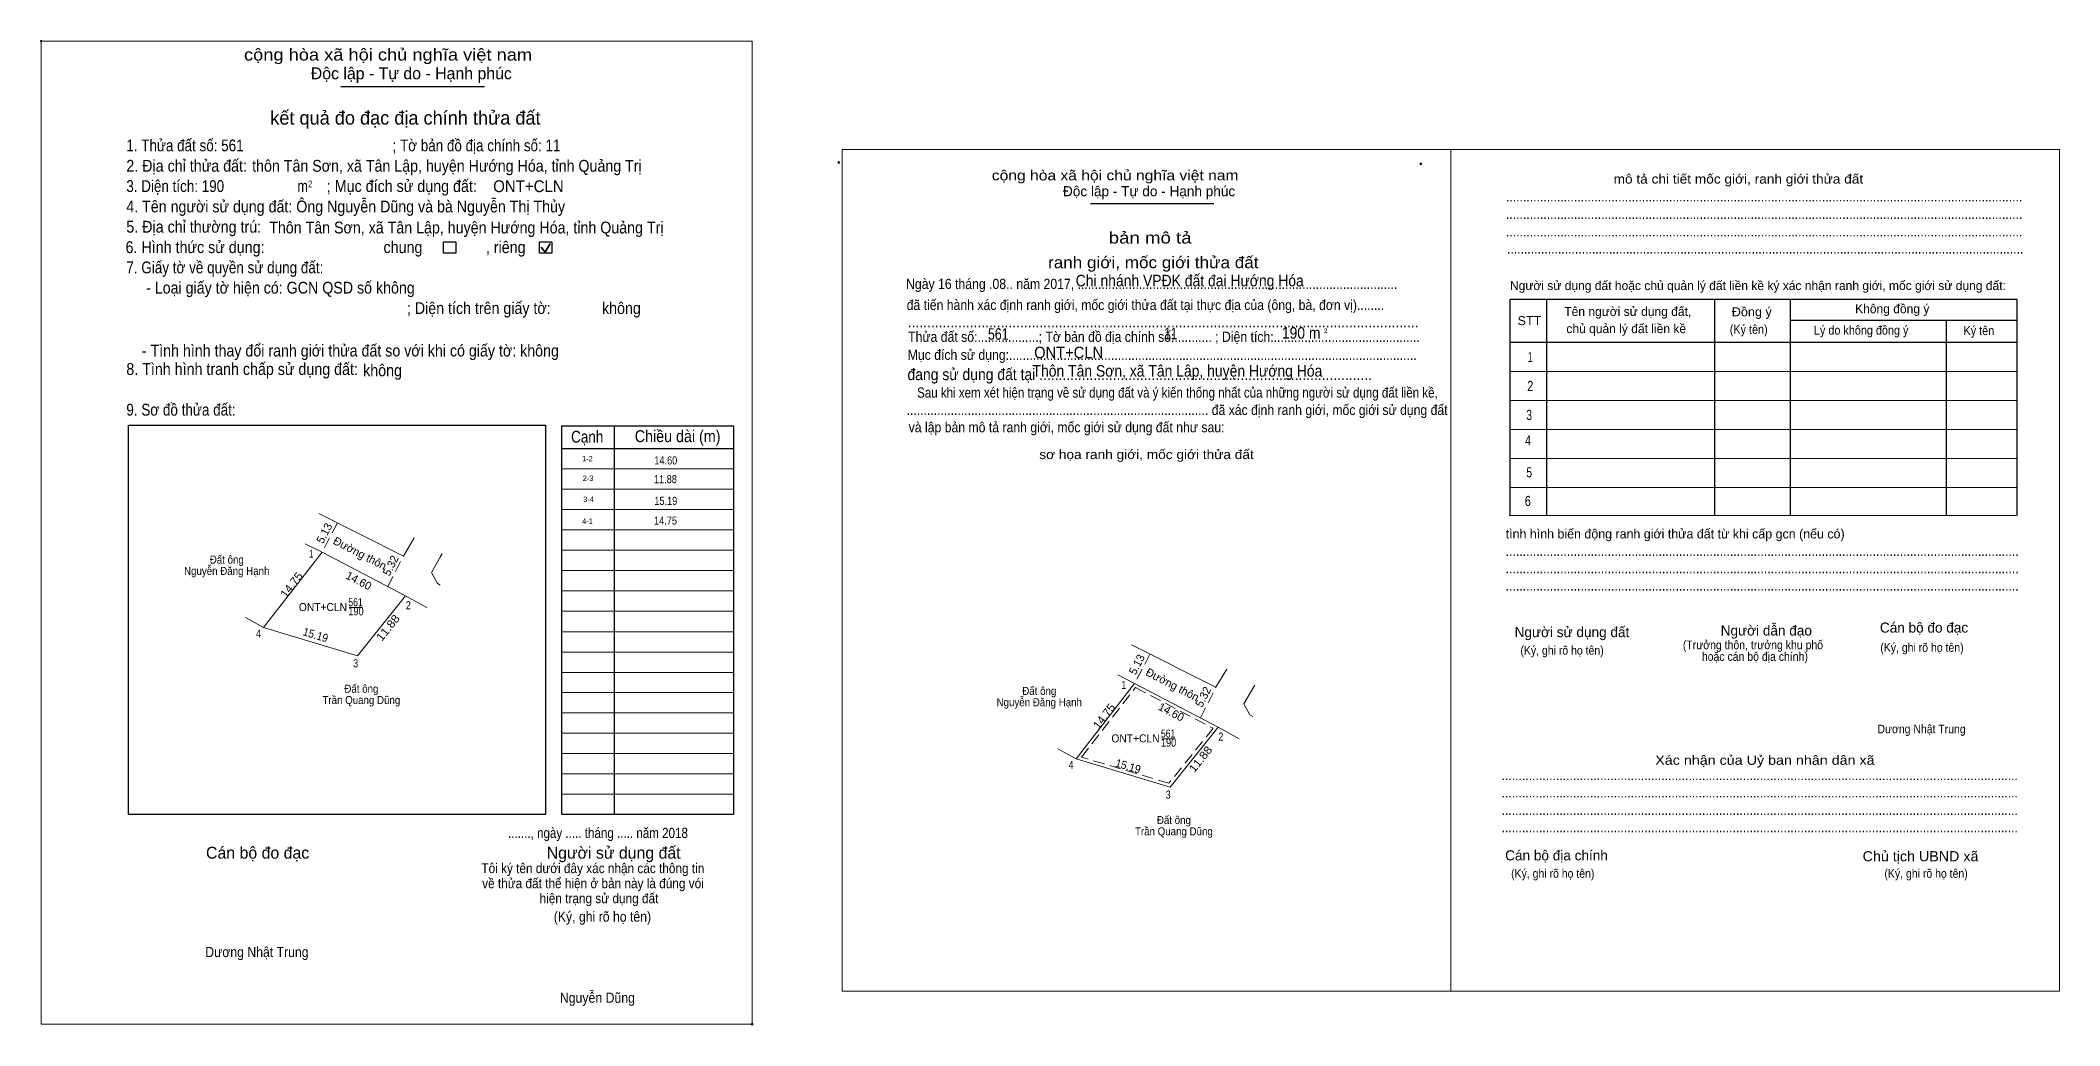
# Model space of a CAD drawing. Header units: metres. Extents: x 547367 to 548328, y 1837029 to 1837396.
# Drawn here: x 548015.6 to 548328.2, y 1837029.4 to 1837182 of the extents above; entities that cross this region are included whole.
import ezdxf
from ezdxf.enums import TextEntityAlignment as Align

# ---------------------------------------------------------------- set-up
doc = ezdxf.new("R2010")
doc.units = ezdxf.units.M
doc.header["$LTSCALE"] = 0.58
doc.header["$PDMODE"] = 32
doc.header["$PDSIZE"] = 0.29
doc.linetypes.add('DOTTED', pattern=[1.5, 0.3, -1.2])
doc.linetypes.add('MEDIUM_DASHED', pattern=[4.5, 3, -1.5])
for name, color, linetype, lineweight in [('1', 7, 'DOTTED', 13), ('10', 7, 'Continuous', 13), ('17', 7, 'Continuous', 13), ('23', 7, 'Continuous', 13), ('6', 7, 'Continuous', 13), ('61', 7, 'Continuous', 13), ('63', 7, 'Continuous', 13), ('7', 7, 'Continuous', 13)]:
    doc.layers.add(name, color=color, linetype=linetype, lineweight=lineweight)
doc.layers.add('30', color=7, linetype='Continuous')

msp = doc.modelspace()

# ---------------------------------------------------------------- texts
at = {"layer": '1'}
for s, width, p in [('ONT+CLN', 0.95, (548059.3, 1837093.61)), ('561', 0.8, (548064.35, 1837094.35)), ('190', 0.85, (548064.42, 1837092.95)), ('561', 0.8, (548190.15, 1837074.01)), ('ONT+CLN', 0.95, (548185.1, 1837073.27)), ('190', 0.85, (548190.22, 1837072.61))]:
    msp.add_text(s, height=1.25, dxfattribs=dict(at, width=width)).set_placement(p, align=Align.CENTER)
at = {"layer": '17', "width": 0.9}
msp.add_text('Dương Nhật Trung', height=1.344, dxfattribs=at).set_placement((548299.98, 1837074.68))
at = {"layer": '30'}
for s, height, width, p in [('1-2', 0.8397, 0.85, (548101.06, 1837116.8)), ('2-3', 0.8397, 0.85, (548101.18, 1837113.76)), ('3-4', 0.8397, 0.85, (548101.25, 1837110.5)), ('4-1', 0.84, 0.8, (548101.08, 1837107.12))]:
    msp.add_text(s, height=height, dxfattribs=dict(at, width=width)).set_placement(p, align=Align.RIGHT)
at = {"layer": '6', "width": 0.95}
msp.add_text('ONT+CLN', height=1.83, dxfattribs=at).set_placement((548085.66, 1837158.5))
at = {"layer": '63'}
for s, width, p in [('14.60', 0.85, (548114.16, 1837116.32)), ('11.88', 0.85, (548114.1, 1837113.42)), ('15.19', 0.85, (548114.16, 1837110.06)), ('14.75', 0.85, (548114.12, 1837107)), (' 1', 0.75, (548057.84, 1837101.88)), (' 2', 0.85, (548072.92, 1837093.89)), (' 4', 0.85, (548049.73, 1837089.5)), (' 3', 0.8, (548064.74, 1837084.9)), (' 1', 0.75, (548183.64, 1837081.54)), (' 2', 0.85, (548198.72, 1837073.55)), (' 4', 0.85, (548175.53, 1837069.16)), (' 3', 0.8, (548190.54, 1837064.56))]:
    msp.add_text(s, height=1.25, dxfattribs=dict(at, width=width)).set_placement(p, align=Align.RIGHT)
for s, rotation, p in [('5.13', 62.486, (548060.062, 1837105.3913)), ('Đường thôn', 332.382, (548064.7453, 1837102.001)), ('5.32', 63.29, (548070.3419, 1837100.3841)), ('14.60', 332.382, (548064.5553, 1837097.7584)), ('5.13', 62.486, (548185.862, 1837085.0513)), ('Đường thôn', 332.382, (548190.5453, 1837081.661)), ('5.32', 63.29, (548196.1419, 1837080.0441)), ('14.60', 332.382, (548190.3553, 1837077.4184))]:
    msp.add_text(s, height=1.25, rotation=rotation, dxfattribs=at).set_placement(p, align=Align.CENTER)
at = {"layer": '63', "width": 0.9}
for s, p in [('Nguyễn Đăng Hạnh', (548044.405, 1837099.21)), ('Đất ông', (548044.415, 1837100.96)), ('Đất ông', (548065.255, 1837080.96)), ('Đất ông', (548170.215, 1837080.62)), ('Trần Quang Dũng', (548065.25, 1837079.21)), ('Nguyễn Đăng Hạnh', (548170.205, 1837078.87)), ('Trần Quang Dũng', (548191.05, 1837058.87)), ('Đất ông', (548191.055, 1837060.62))]:
    msp.add_text(s, height=1.25, dxfattribs=at).set_placement(p, align=Align.CENTER)
at = {"layer": '63'}
for s, rotation, width, p in [('14.75', 52.214, 1.05, (548054.9333, 1837097.2871)), ('15.19', 343.247, 0.95, (548057.9798, 1837089.3251)), ('11.88', 51.287, 1.1, (548069.854, 1837090.6291)), ('14.75', 52.214, 1.05, (548180.7333, 1837076.9471)), ('11.88', 51.287, 1.1, (548195.654, 1837070.2891)), ('15.19', 343.247, 0.95, (548183.7798, 1837068.9851))]:
    msp.add_text(s, height=1.25, rotation=rotation, dxfattribs=dict(at, width=width)).set_placement(p, align=Align.CENTER)
at = {"layer": '7'}
for s, height, width, p in [('cộng hòa xã hội chủ nghĩa việt nam', 1.837, 1.15, (548047.08, 1837178.88)), ('1. Thửa đất số: 561', 1.83, 0.85, (548028.86, 1837164.82)), ('; Tờ bản đồ địa chính số: 11', 1.83, 0.85, (548070.08, 1837164.82)), ('2. Địa chỉ thửa đất:', 1.837, 0.9, (548028.86, 1837161.66)), ('thôn Tân Sơn, xã Tân Lập, huyện Hướng Hóa, tỉnh Quảng Trị', 1.83, 0.9, (548048.34, 1837161.66)), ('3. Diện tích: 190', 1.83, 0.85, (548028.86, 1837158.52)), ('m', 1.837, 0.8, (548055.34, 1837158.52)), ('2', 1.05, 0.8, (548057, 1837159.24)), ('; Mục đích sử dụng đất:', 1.837, 0.9, (548059.9, 1837158.52)), ('cộng hòa xã hội chủ nghĩa việt nam', 1.573, 1.15, (548162.86, 1837160.32)), ('4. Tên người sử dụng đất: Ông Nguyễn Dũng và bà Nguyễn Thị Thủy', 1.83, 0.9, (548028.86, 1837155.36)), ('........................................................................................................................................................', 1.573, 0.9, (548242.46, 1837157.05)), ('5. Địa chỉ thường trú:', 1.837, 0.9, (548028.86, 1837152.22)), ('Thôn Tân Sơn, xã Tân Lập, huyện Hướng Hóa, tỉnh Quảng Trị', 1.83, 0.9, (548050.98, 1837152.1)), ('........................................................................................................................................................', 1.573, 0.9, (548242.46, 1837154.36)), ('6. Hình thức sử dụng:', 1.837, 0.9, (548028.74, 1837149.06)), ('chung                , riêng', 1.837, 0.9, (548068.68, 1837149.06)), ('........................................................................................................................................................', 1.573, 0.9, (548242.46, 1837151.64)), ('7. Giấy tờ về quyền sử dụng đất:', 1.837, 0.85, (548028.86, 1837145.92)), ('........................................................................................................................................................', 1.573, 0.9, (548242.62, 1837148.98)), ('     - Loại giấy tờ hiện có: GCN QSD số không', 1.83, 0.9, (548028.86, 1837142.78)), ('Ngày 16 tháng .08.. năm 2017, ..............................................................................................', 1.575, 0.9, (548149.58, 1837143.5)), ('Chi nhánh VPĐK đất đai Hướng Hóa', 1.79, 0.9, (548175.85, 1837143.9)), ('                                                                       ; Diện tích trên giấy tờ:             không', 1.83, 0.9, (548028.86, 1837139.62)), (' đã tiến hành xác định ranh giới, mốc giới thửa đất tại thực địa của (ông, bà, đơn vị)........', 1.573, 0.9, (548149.15, 1837140.24)), ('Đồng ý', 1.393, 1.05, (548277.42, 1837139.27)), ('....................................................................................................................................', 1.792, 0.9, (548149.84, 1837137.55)), ('STT', 1.393, 1.05, (548244.25, 1837137.9)), ('(Ký tên)', 1.393, 0.9, (548277.11, 1837136.56)), ('Lý do không đồng ý', 1.393, 0.9, (548290.14, 1837136.42)), ('Ký tên', 1.393, 0.9, (548313.3, 1837136.36)), ('     - Tình hình thay đổi ranh giới thửa đất so với khi có giấy tờ: không', 1.83, 0.9, (548028.2, 1837133.04)), ('Thửa đất số:..................; Tờ bản đồ địa chính số:........... ; Diện tích:...........................................', 1.573, 0.9, (548149.9, 1837135.31)), ('561', 1.79, 0.8, (548162.26, 1837135.63)), ('ONT+CLN', 1.79, 0.95, (548169.41, 1837132.77)), ('11', 1.79, 0.75, (548189.56, 1837135.72)), ('190 m', 1.79, 0.9, (548207.76, 1837135.8)), ('2', 0.7166, 0.8, (548214.29, 1837136.68)), ('8. Tình hình tranh chấp sử dụng đất: ', 1.835, 0.9, (548028.86, 1837130.18)), ('không', 1.837, 0.9, (548065.52, 1837129.98)), ('Mục đích sử dụng:........................................................................................................................', 1.573, 0.9, (548149.84, 1837132.52)), ('Thôn Tân Sơn, xã Tân Lập, huyện Hướng Hóa', 1.79, 0.9, (548169.16, 1837129.92)), ('đang sử dụng đất tại ......................................................................................', 1.792, 0.9, (548149.8, 1837129.38)), ('Sau khi xem xét hiện trạng về sử dụng đất và ý kiến thống nhất của những người sử dụng đất liền kề,', 1.573, 0.85, (548151.29, 1837126.67)), ('9. Sơ đồ thửa đất:', 1.837, 0.85, (548028.86, 1837123.88)), ('......................................................................................... đã xác định ranh giới, mốc giới sử dụng đất', 1.57, 0.9, (548149.66, 1837123.98)), (' và lập bản mô tả ranh giới, mốc giới sử dụng đất như sau:', 1.573, 0.9, (548149.46, 1837121.3)), ('Cạnh', 1.837, 0.85, (548097.72, 1837119.7)), ('Chiều dài (m)', 1.837, 0.9, (548107.58, 1837119.78)), ('.......................................................................................................................................................', 1.573, 0.9, (548242.42, 1837102.16)), ('.......................................................................................................................................................', 1.573, 0.9, (548242.42, 1837099.47)), ('.......................................................................................................................................................', 1.573, 0.9, (548242.42, 1837096.76)), ('(Ký, ghi rõ họ tên)', 1.348, 0.9, (548244.7, 1837086.86)), ('(Ký, ghi rõ họ tên)', 1.348, 0.9, (548300.42, 1837087.3)), ('........................................................................................................................................................', 1.573, 0.9, (548241.78, 1837067.42)), ('........................................................................................................................................................', 1.573, 0.9, (548241.78, 1837064.74)), ('......., ngày ..... tháng ..... năm 2018', 1.58, 0.85, (548087.96, 1837058.46)), ('........................................................................................................................................................', 1.573, 0.9, (548241.78, 1837062.04)), ('........................................................................................................................................................', 1.573, 0.9, (548241.78, 1837059.36)), ('Chủ tịch UBND xã', 1.573, 1.05, (548297.69, 1837054.85)), ('(Ký, ghi rõ họ tên)', 1.348, 0.9, (548243.26, 1837052.3)), ('(Ký, ghi rõ họ tên)', 1.348, 0.9, (548301.06, 1837052.3)), ('(Ký, ghi rõ họ tên)', 1.575, 0.9, (548095.04, 1837045.5)), ('Dương Nhật Trung', 1.575, 0.9, (548041.08, 1837040.02)), ('Nguyễn Dũng', 1.58, 0.9, (548095.98, 1837032.94))]:
    msp.add_text(s, height=height, dxfattribs=dict(at, width=width)).set_placement(p)
for s, height, p in [('Độc lập - Tự do - Hạnh phúc', 1.837, (548057.42, 1837175.98)), ('Độc lập - Tự do - Hạnh phúc', 1.573, (548173.88, 1837157.86)), ('Người sử dụng đất hoặc chủ quản lý đất liền kề ký xác nhận ranh giới, mốc giới sử dụng đất:', 1.393, (548243.08, 1837143.33)), ('Tên người sử dụng đất,', 1.393, (548251.49, 1837139.32)), ('Không đồng ý', 1.393, (548296.52, 1837139.74)), ('chủ quản lý đất liền kề', 1.393, (548251.81, 1837136.66)), ('tình hình biến động ranh giới thửa đất từ khi cấp gcn (nếu có)', 1.438, (548242.42, 1837104.86)), ('Người sử dụng đất', 1.573, (548243.8, 1837089.57)), ('Người dẫn đạo', 1.572, (548275.71, 1837089.82)), ('Cán bộ đo đạc', 1.57, (548300.36, 1837090.27)), ('Cán bộ đo đạc', 1.837, (548041.2, 1837055.26)), ('Người sử dụng đất', 1.837, (548093.94, 1837055.26)), ('Cán bộ địa chính', 1.573, (548242.34, 1837054.99))]:
    msp.add_text(s, height=height, dxfattribs=at).set_placement(p)
for s, height, p in [('kết quả đo đạc địa chính thửa đất', 2.1, (548072.07, 1837168.96)), ('.', 0.5249, (548125.7367, 1837029.4))]:
    msp.add_text(s, height=height, dxfattribs=at).set_placement(p, align=Align.CENTER)
for s, height, width, p in [('mô tả chi tiết mốc giới, ranh giới thửa đất', 1.438, 1.1, (548278.445, 1837159.82)), ('bản mô tả', 1.798, 1.2, (548187.375, 1837150.54)), ('ranh giới, mốc giới thửa đất', 1.798, 1.1, (548187.86, 1837146.72)), ('1', 1.573, 0.65, (548246.215, 1837132.18)), ('2', 1.573, 0.8, (548246.23, 1837127.7)), ('3', 1.573, 0.75, (548246.05, 1837123.2)), ('4', 1.573, 0.8, (548245.885, 1837119.28)), ('sơ họa ranh giới, mốc giới thửa đất', 1.438, 1.1, (548186.81, 1837117.15)), ('5', 1.573, 0.75, (548246.065, 1837114.32)), ('6', 1.573, 0.8, (548245.85, 1837109.88)), ('(Trưởng thôn, trưởng khu phố', 1.348, 0.9, (548280.7, 1837087.7)), ('hoặc cán bộ địa chính)', 1.348, 0.9, (548281, 1837085.9)), ('Xác nhận của Uỷ ban nhân dân xã', 1.439, 1.15, (548282.555, 1837069.8)), ('Tôi ký tên dưới đây xác nhận các thông tin', 1.518, 0.9, (548101.09, 1837053.02)), ('về thửa đất thể hiện ở bản này là đúng vói', 1.518, 0.9, (548101.11, 1837050.68)), ('hiện trạng sử dụng đất', 1.518, 0.9, (548102.04, 1837048.36))]:
    msp.add_text(s, height=height, dxfattribs=dict(at, width=width)).set_placement(p, align=Align.CENTER)

# ---------------------------------------------------------------- linework, layer by layer
at = {"layer": '1', "linetype": 'MEDIUM_DASHED'}
msp.add_lwpolyline([(548185.1, 1837081.75), (548197.13, 1837075.46), (548190.29, 1837066.93), (548176.76, 1837071)], close=True, dxfattribs=at)
at = {"layer": '10'}
for points in [[(548058.67, 1837108.71), (548071.75, 1837102.14), (548073.44, 1837104.97)], [(548077.78, 1837102.49), (548077.46, 1837101.95), (548076.1, 1837099.57), (548077.03, 1837097.88)], [(548184.47, 1837088.37), (548197.55, 1837081.8), (548199.24, 1837084.63)], [(548203.58, 1837082.15), (548203.26, 1837081.61), (548201.9, 1837079.23), (548202.83, 1837077.54)]]:
    msp.add_lwpolyline(points, dxfattribs=at)
at = {"layer": '23'}
for p, q in [((548077.02, 1837097.88), (548077.47, 1837097.63)), ((548202.82, 1837077.54), (548203.27, 1837077.29))]:
    msp.add_line(p, q, dxfattribs=at)
at = {"layer": '61'}
for p, q in [((548050.12, 1837091.07), (548059.16, 1837102.73)), ((548072.1, 1837095.96), (548064.67, 1837086.69)), ((548072.1, 1837095.96), (548075.37, 1837094.18)), ((548050.12, 1837091.07), (548047.29, 1837092.63)), ((548050.12, 1837091.07), (548064.67, 1837086.69)), ((548175.92, 1837070.73), (548184.96, 1837082.39)), ((548197.9, 1837075.62), (548190.47, 1837066.35)), ((548197.9, 1837075.62), (548201.17, 1837073.84)), ((548175.92, 1837070.73), (548173.09, 1837072.29)), ((548175.92, 1837070.73), (548190.47, 1837066.35))]:
    msp.add_line(p, q, dxfattribs=at)
for points in [[(548056.57, 1837104.05), (548059.16, 1837102.73), (548072.1, 1837095.96)], [(548182.37, 1837083.71), (548184.96, 1837082.39), (548197.9, 1837075.62)]]:
    msp.add_lwpolyline(points, dxfattribs=at)
at = {"layer": '63', "linetype": 'MEDIUM_DASHED'}
for p, q in [((548061.53, 1837107.28), (548059.16, 1837102.73)), ((548069.36, 1837097.39), (548071.75, 1837102.14)), ((548187.33, 1837086.94), (548184.96, 1837082.39)), ((548195.16, 1837077.05), (548197.55, 1837081.8))]:
    msp.add_line(p, q, dxfattribs=at)
at = {"layer": '63'}
for p, q in [((548063.37, 1837094.18), (548065.44, 1837094.18)), ((548189.17, 1837073.84), (548191.24, 1837073.84))]:
    msp.add_line(p, q, dxfattribs=at)
at = {"layer": '7', "lineweight": 25}
for p, q in [((548062.05, 1837174.88), (548084.31, 1837174.88)), ((548178.15, 1837156.74), (548197.21, 1837156.74)), ((548248.73, 1837141.89), (548248.73, 1837108.41)), ((548274.73, 1837141.75), (548274.73, 1837108.41)), ((548286.46, 1837141.75), (548286.46, 1837108.41)), ((548286.46, 1837138.65), (548321.61, 1837138.65)), ((548310.6, 1837138.65), (548310.6, 1837108.41)), ((548243.08, 1837135.24), (548321.61, 1837135.24)), ((548104.41, 1837122.28), (548104.41, 1837062.08)), ((548096.27, 1837118.77), (548122.88, 1837118.77))]:
    msp.add_line(p, q, dxfattribs=at)
at = {"layer": '7', "lineweight": 35}
for p, q in [((548093.72, 1837149.18), (548094.48, 1837150.55)), ((548093.09, 1837150), (548093.72, 1837149.18))]:
    msp.add_line(p, q, dxfattribs=at)
at = {"layer": '7'}
for p, q in [((548243.08, 1837130.74), (548321.61, 1837130.74)), ((548243.08, 1837126.25), (548321.61, 1837126.25)), ((548243.08, 1837121.75), (548321.61, 1837121.75)), ((548243.08, 1837117.26), (548321.61, 1837117.26)), ((548096.27, 1837115.62), (548122.88, 1837115.62)), ((548243.08, 1837112.76), (548321.61, 1837112.76)), ((548096.27, 1837112.47), (548122.88, 1837112.47)), ((548096.27, 1837109.32), (548122.88, 1837109.32)), ((548242.94, 1837108.41), (548321.47, 1837108.41)), ((548096.27, 1837106.17), (548122.88, 1837106.17)), ((548096.27, 1837103.02), (548122.88, 1837103.02)), ((548096.27, 1837099.87), (548122.88, 1837099.87)), ((548096.27, 1837096.72), (548122.88, 1837096.72)), ((548096.27, 1837093.57), (548122.88, 1837093.57)), ((548096.27, 1837090.42), (548122.88, 1837090.42)), ((548096.27, 1837087.27), (548122.88, 1837087.27)), ((548096.27, 1837084.12), (548122.88, 1837084.12)), ((548096.27, 1837080.98), (548122.88, 1837080.98)), ((548096.27, 1837077.83), (548122.88, 1837077.83)), ((548096.27, 1837074.68), (548122.88, 1837074.68)), ((548096.27, 1837071.53), (548122.88, 1837071.53)), ((548096.27, 1837068.38), (548122.88, 1837068.38)), ((548096.27, 1837065.23), (548122.88, 1837065.23))]:
    msp.add_line(p, q, dxfattribs=at)
for points in [[(548015.7, 1837181.86), (548125.75, 1837181.86), (548125.75, 1837029.64), (548015.7, 1837029.64)], [(548139.68, 1837165.09), (548233.93, 1837165.09), (548233.93, 1837034.73), (548139.68, 1837034.73)], [(548233.93, 1837165.09), (548328.18, 1837165.09), (548328.18, 1837034.73), (548233.93, 1837034.73)], [(548233.93, 1837165.09), (548328.18, 1837165.09), (548328.18, 1837034.73), (548233.93, 1837034.73)]]:
    msp.add_lwpolyline(points, close=True, dxfattribs=at)
at = {"layer": '7', "lineweight": 25}
for points in [[(548077.97, 1837150.81), (548079.86, 1837150.81), (548079.86, 1837149.05), (548077.97, 1837149.05)], [(548092.84, 1837150.81), (548094.74, 1837150.81), (548094.74, 1837149.05), (548092.84, 1837149.05)], [(548029.19, 1837122.39), (548093.75, 1837122.39), (548093.75, 1837062.08), (548029.19, 1837062.08)], [(548096.27, 1837122.28), (548122.88, 1837122.28), (548122.88, 1837062.08), (548096.27, 1837062.08)]]:
    msp.add_lwpolyline(points, close=True, dxfattribs=at)
msp.add_lwpolyline([(548321.61, 1837108.41), (548321.61, 1837141.89), (548243.08, 1837141.89), (548243.08, 1837108.41)], dxfattribs=at)
at = {"layer": '7'}
for p in [(548015.7, 1837181.86), (548139.17, 1837163.08), (548229.27, 1837162.89), (548125.75, 1837029.64)]:
    msp.add_point(p, dxfattribs=at)

msp.set_redraw_order([(e.dxf.handle, doc.entitydb.next_handle()) for e in msp.query("TEXT MTEXT ATTDEF DIMENSION ARC_DIMENSION")])  # texts and dimensions are drawn at this point

doc.saveas('drawing.dxf')
